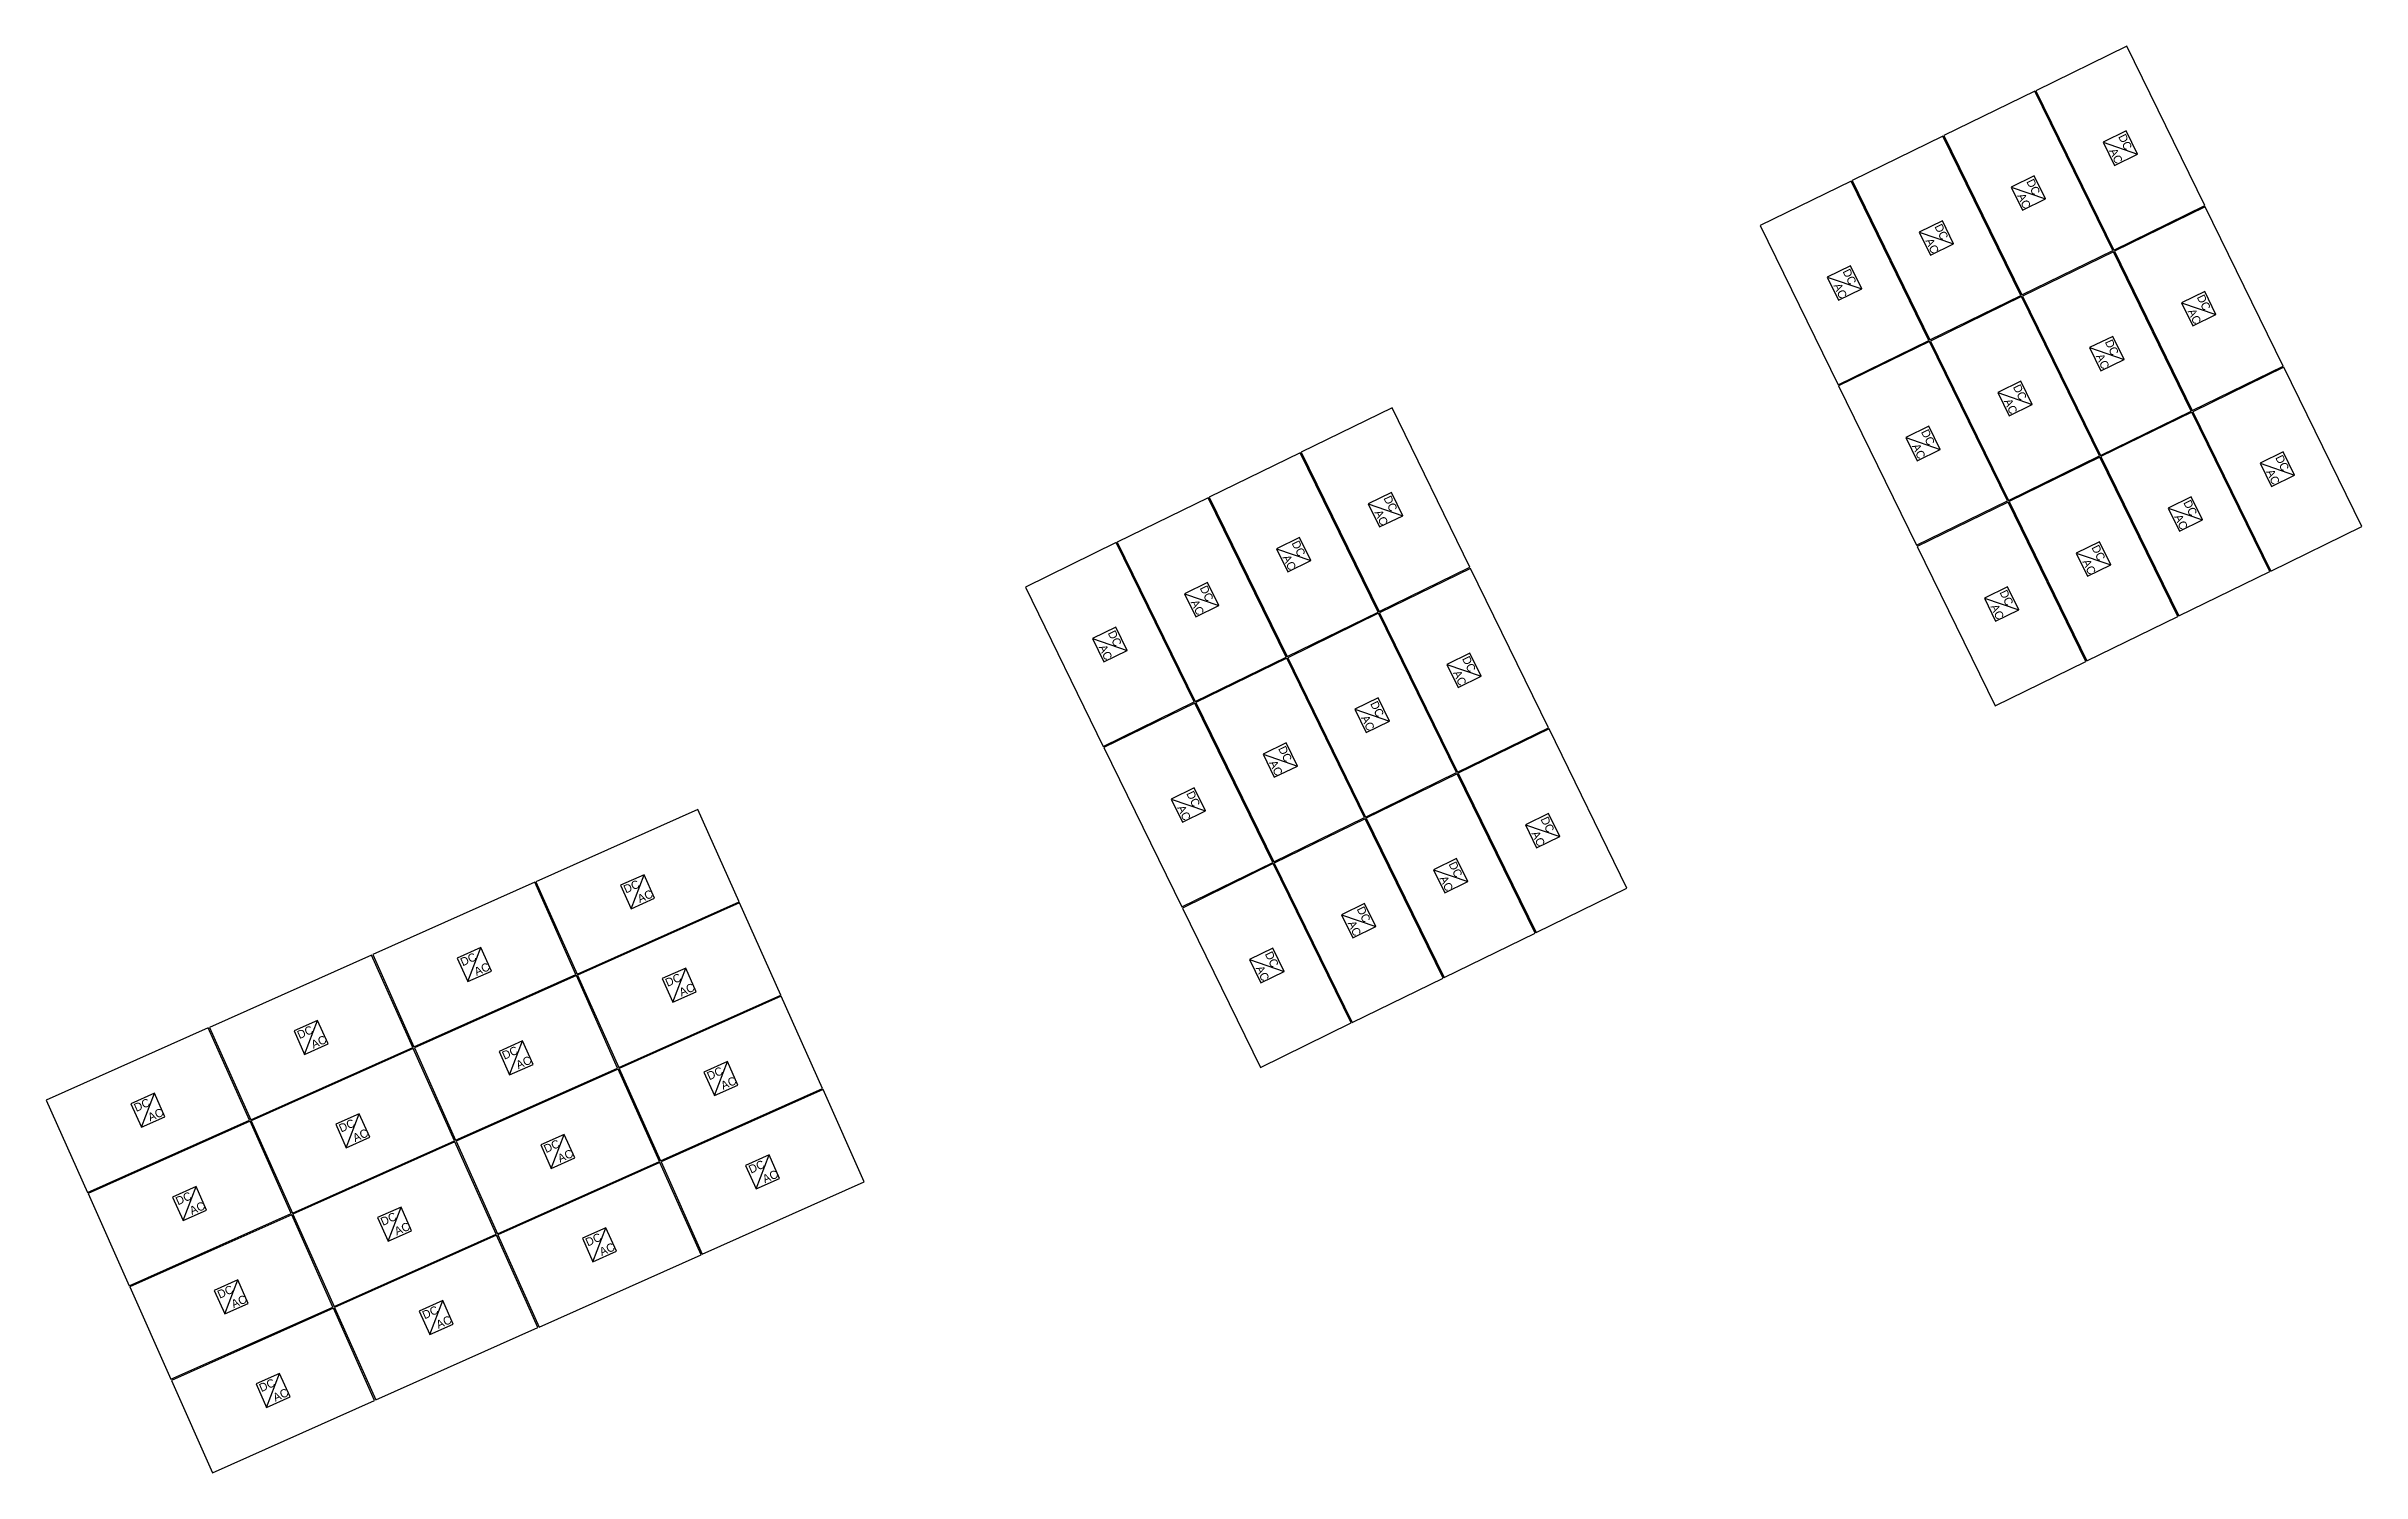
# Model space of a CAD drawing. Header units: feet. Extents: x -460 to -342, y -757 to -712.
# Drawn here: x -415.7 to -341.9, y -757.2 to -711.8 of the extents above; entities that cross this region are included whole.
import ezdxf

# ---------------------------------------------------------------- set-up
doc = ezdxf.new("R2010")
doc.units = ezdxf.units.FT
doc.layers.add('Modules', color=7, linetype='CONTINUOUS')

msp = doc.modelspace()

# ---------------------------------------------------------------- texts
at = {"layer": 'Modules'}
for s, rotation, p in [('AC', -63.94129, (-349.981, -715.105)), ('DC', -63.94129, (-349.691, -714.653)), ('AC', -63.94129, (-352.908, -716.537)), ('DC', -63.94129, (-352.617, -716.084)), ('DC', -63.94129, (-355.544, -717.516)), ('AC', -63.94129, (-355.834, -717.968)), ('DC', -63.94129, (-358.471, -718.947)), ('AC', -63.94129, (-358.761, -719.399)), ('AC', -63.94129, (-347.481, -720.218)), ('DC', -63.94129, (-347.19, -719.766)), ('DC', -63.94129, (-350.117, -721.197)), ('AC', -63.94129, (-350.407, -721.649)), ('DC', -63.94129, (-353.044, -722.628)), ('AC', -63.94129, (-353.334, -723.081)), ('DC', -63.94129, (-355.971, -724.06)), ('AC', -63.94129, (-356.261, -724.512)), ('DC', -63.94129, (-344.69, -724.879)), ('AC', -63.94129, (-344.98, -725.331)), ('DC', -63.94129, (-373.088, -726.172)), ('DC', -63.94129, (-347.617, -726.31)), ('AC', -63.94129, (-373.378, -726.625)), ('AC', -63.94129, (-347.907, -726.762)), ('DC', -63.94129, (-376.015, -727.603)), ('DC', -63.94129, (-350.544, -727.741)), ('AC', -63.94129, (-376.305, -728.056)), ('AC', -63.94129, (-350.834, -728.193)), ('DC', -63.94129, (-378.942, -729.035)), ('DC', -63.94129, (-353.471, -729.172)), ('AC', -63.94129, (-379.232, -729.487)), ('AC', -63.94129, (-353.761, -729.625)), ('DC', -63.94129, (-381.869, -730.466)), ('AC', -63.94129, (-382.159, -730.918)), ('DC', -63.94129, (-370.588, -731.285)), ('AC', -63.94129, (-370.878, -731.737)), ('DC', -63.94129, (-373.515, -732.716)), ('AC', -63.94129, (-373.805, -733.168)), ('DC', -63.94129, (-376.442, -734.147)), ('AC', -63.94129, (-376.732, -734.6)), ('DC', -63.94129, (-379.369, -735.579)), ('AC', -63.94129, (-379.659, -736.031)), ('DC', -63.94129, (-368.088, -736.398)), ('AC', -63.94129, (-368.378, -736.85)), ('DC', -63.94129, (-371.015, -737.829)), ('DC', 24.05293, (-397.209, -738.766)), ('AC', 24.05293, (-396.767, -739.072)), ('AC', -63.94129, (-371.305, -738.281)), ('DC', -63.94129, (-373.942, -739.26)), ('AC', -63.94129, (-374.232, -739.712)), ('DC', 24.05293, (-402.406, -741.086)), ('AC', 24.05293, (-401.964, -741.392)), ('DC', -63.94129, (-376.869, -740.691)), ('DC', 24.05293, (-395.881, -741.742)), ('AC', 24.05293, (-395.439, -742.047)), ('AC', -63.94129, (-377.159, -741.144)), ('DC', 24.05293, (-407.603, -743.406)), ('AC', 24.05293, (-407.161, -743.711)), ('DC', 24.05293, (-401.078, -744.061)), ('AC', 24.05293, (-400.636, -744.367)), ('DC', 24.05293, (-394.553, -744.717)), ('AC', 24.05293, (-394.111, -745.023)), ('DC', 24.05293, (-412.8, -745.725)), ('AC', 24.05293, (-412.358, -746.031)), ('DC', 24.05293, (-406.275, -746.381)), ('AC', 24.05293, (-405.833, -746.687)), ('DC', 24.05293, (-399.75, -747.036)), ('AC', 24.05293, (-399.308, -747.342)), ('DC', 24.05293, (-393.225, -747.692)), ('AC', 24.05293, (-392.783, -747.998)), ('DC', 24.05293, (-411.472, -748.7)), ('AC', 24.05293, (-411.03, -749.006)), ('DC', 24.05293, (-404.947, -749.356)), ('AC', 24.05293, (-404.505, -749.662)), ('DC', 24.05293, (-398.422, -750.012)), ('AC', 24.05293, (-397.98, -750.317)), ('DC', 24.05293, (-410.144, -751.676)), ('AC', 24.05293, (-409.702, -751.981)), ('DC', 24.05293, (-403.619, -752.331)), ('AC', 24.05293, (-403.177, -752.637)), ('DC', 24.05293, (-408.816, -754.651)), ('AC', 24.05293, (-408.374, -754.957))]:
    msp.add_text(s, height=0.2625, rotation=rotation, dxfattribs=at).set_placement(p)

# ---------------------------------------------------------------- linework, layer by layer
at = {"layer": 'Modules', "color": 254}
for p, q in [((-349.414, -711.775), (-352.309, -713.191)), ((-346.932, -716.851), (-349.414, -711.775)), ((-352.341, -713.206), (-355.235, -714.622)), ((-349.859, -718.282), (-352.341, -713.206)), ((-352.309, -713.191), (-349.827, -718.266)), ((-349.432, -714.472), (-350.169, -714.832)), ((-349.072, -715.209), (-349.432, -714.472)), ((-355.268, -714.638), (-358.162, -716.053)), ((-352.786, -719.713), (-355.268, -714.638)), ((-355.235, -714.622), (-352.754, -719.697)), ((-350.169, -714.832), (-349.809, -715.569)), ((-350.169, -714.832), (-349.072, -715.209)), ((-349.809, -715.569), (-349.072, -715.209)), ((-352.359, -715.903), (-353.096, -716.264)), ((-351.999, -716.64), (-352.359, -715.903)), ((-358.195, -716.069), (-361.089, -717.484)), ((-355.713, -721.144), (-358.195, -716.069)), ((-358.162, -716.053), (-355.681, -721.128)), ((-353.096, -716.264), (-352.736, -717)), ((-353.096, -716.264), (-351.999, -716.64)), ((-352.736, -717), (-351.999, -716.64)), ((-355.286, -717.335), (-356.023, -717.695)), ((-354.926, -718.071), (-355.286, -717.335)), ((-349.827, -718.266), (-346.932, -716.851)), ((-346.914, -716.888), (-349.808, -718.303)), ((-344.432, -721.963), (-346.914, -716.888)), ((-361.089, -717.484), (-358.607, -722.56)), ((-356.023, -717.695), (-355.662, -718.432)), ((-356.023, -717.695), (-354.926, -718.071)), ((-355.662, -718.432), (-354.926, -718.071)), ((-358.213, -718.766), (-358.95, -719.126)), ((-357.853, -719.503), (-358.213, -718.766)), ((-352.754, -719.697), (-349.859, -718.282)), ((-349.841, -718.319), (-352.735, -719.735)), ((-347.359, -723.394), (-349.841, -718.319)), ((-349.808, -718.303), (-347.327, -723.379)), ((-358.95, -719.126), (-358.589, -719.863)), ((-358.95, -719.126), (-357.853, -719.503)), ((-358.589, -719.863), (-357.853, -719.503)), ((-346.932, -719.585), (-347.669, -719.945)), ((-346.572, -720.322), (-346.932, -719.585)), ((-355.681, -721.128), (-352.786, -719.713)), ((-352.768, -719.75), (-355.662, -721.166)), ((-350.286, -724.826), (-352.768, -719.75)), ((-352.735, -719.735), (-350.253, -724.81)), ((-347.669, -719.945), (-347.309, -720.682)), ((-347.669, -719.945), (-346.572, -720.322)), ((-347.309, -720.682), (-346.572, -720.322)), ((-349.859, -721.016), (-350.596, -721.376)), ((-349.499, -721.753), (-349.859, -721.016)), ((-358.607, -722.56), (-355.713, -721.144)), ((-355.695, -721.182), (-358.589, -722.597)), ((-353.213, -726.257), (-355.695, -721.182)), ((-355.662, -721.166), (-353.18, -726.241)), ((-350.596, -721.376), (-350.235, -722.113)), ((-350.596, -721.376), (-349.499, -721.753)), ((-350.235, -722.113), (-349.499, -721.753)), ((-352.786, -722.447), (-353.523, -722.808)), ((-352.425, -723.184), (-352.786, -722.447)), ((-347.327, -723.379), (-344.432, -721.963)), ((-344.414, -722.001), (-347.308, -723.416)), ((-341.932, -727.076), (-344.414, -722.001)), ((-372.812, -723.294), (-375.706, -724.71)), ((-370.33, -728.37), (-372.812, -723.294)), ((-358.589, -722.597), (-356.107, -727.672)), ((-353.523, -722.808), (-353.162, -723.544)), ((-353.523, -722.808), (-352.425, -723.184)), ((-353.162, -723.544), (-352.425, -723.184)), ((-355.713, -723.878), (-356.45, -724.239)), ((-355.352, -724.615), (-355.713, -723.878)), ((-350.253, -724.81), (-347.359, -723.394)), ((-347.341, -723.432), (-350.235, -724.847)), ((-344.859, -728.507), (-347.341, -723.432)), ((-347.308, -723.416), (-344.826, -728.491)), ((-375.739, -724.726), (-378.633, -726.141)), ((-373.257, -729.801), (-375.739, -724.726)), ((-375.706, -724.71), (-373.224, -729.785)), ((-356.45, -724.239), (-356.089, -724.976)), ((-356.45, -724.239), (-355.352, -724.615)), ((-356.089, -724.976), (-355.352, -724.615)), ((-344.432, -724.697), (-345.169, -725.058)), ((-344.072, -725.434), (-344.432, -724.697)), ((-353.18, -726.241), (-350.286, -724.826)), ((-350.268, -724.863), (-353.162, -726.279)), ((-347.786, -729.938), (-350.268, -724.863)), ((-350.235, -724.847), (-347.753, -729.923)), ((-345.169, -725.058), (-344.808, -725.795)), ((-345.169, -725.058), (-344.072, -725.434)), ((-344.808, -725.795), (-344.072, -725.434)), ((-378.666, -726.157), (-381.56, -727.572)), ((-376.184, -731.232), (-378.666, -726.157)), ((-378.633, -726.141), (-376.151, -731.216)), ((-372.83, -725.991), (-373.567, -726.351)), ((-372.469, -726.728), (-372.83, -725.991)), ((-356.107, -727.672), (-353.213, -726.257)), ((-353.162, -726.279), (-350.68, -731.354)), ((-347.359, -726.129), (-348.096, -726.489)), ((-346.998, -726.866), (-347.359, -726.129)), ((-373.567, -726.351), (-373.206, -727.088)), ((-373.567, -726.351), (-372.469, -726.728)), ((-373.206, -727.088), (-372.469, -726.728)), ((-353.195, -726.294), (-356.089, -727.71)), ((-350.713, -731.37), (-353.195, -726.294)), ((-348.096, -726.489), (-347.735, -727.226)), ((-348.096, -726.489), (-346.998, -726.866)), ((-347.735, -727.226), (-346.998, -726.866)), ((-381.592, -727.588), (-384.487, -729.003)), ((-379.111, -732.663), (-381.592, -727.588)), ((-381.56, -727.572), (-379.078, -732.648)), ((-375.757, -727.422), (-376.494, -727.783)), ((-375.396, -728.159), (-375.757, -727.422)), ((-356.089, -727.71), (-353.607, -732.785)), ((-350.286, -727.56), (-351.023, -727.92)), ((-349.925, -728.297), (-350.286, -727.56)), ((-344.826, -728.491), (-341.932, -727.076)), ((-376.494, -727.783), (-376.133, -728.519)), ((-376.494, -727.783), (-375.396, -728.159)), ((-376.133, -728.519), (-375.396, -728.159)), ((-373.224, -729.785), (-370.33, -728.37)), ((-370.312, -728.407), (-373.206, -729.822)), ((-367.83, -733.482), (-370.312, -728.407)), ((-351.023, -727.92), (-350.662, -728.657)), ((-351.023, -727.92), (-349.925, -728.297)), ((-350.662, -728.657), (-349.925, -728.297)), ((-384.487, -729.003), (-382.005, -734.079)), ((-378.684, -728.854), (-379.42, -729.214)), ((-379.42, -729.214), (-379.06, -729.951)), ((-379.42, -729.214), (-378.323, -729.59)), ((-378.323, -729.59), (-378.684, -728.854)), ((-353.213, -728.991), (-353.949, -729.352)), ((-352.852, -729.728), (-353.213, -728.991)), ((-347.753, -729.923), (-344.859, -728.507)), ((-379.06, -729.951), (-378.323, -729.59)), ((-376.151, -731.216), (-373.257, -729.801)), ((-373.238, -729.838), (-376.133, -731.254)), ((-370.757, -734.914), (-373.238, -729.838)), ((-373.206, -729.822), (-370.724, -734.898)), ((-353.949, -729.352), (-353.589, -730.088)), ((-353.949, -729.352), (-352.852, -729.728)), ((-353.589, -730.088), (-352.852, -729.728)), ((-350.68, -731.354), (-347.786, -729.938)), ((-381.61, -730.285), (-382.347, -730.645)), ((-382.347, -730.645), (-381.987, -731.382)), ((-382.347, -730.645), (-381.25, -731.022)), ((-381.25, -731.022), (-381.61, -730.285)), ((-381.987, -731.382), (-381.25, -731.022)), ((-379.078, -732.648), (-376.184, -731.232)), ((-376.165, -731.27), (-379.06, -732.685)), ((-373.684, -736.345), (-376.165, -731.27)), ((-376.133, -731.254), (-373.651, -736.329)), ((-370.33, -731.104), (-371.066, -731.464)), ((-369.969, -731.841), (-370.33, -731.104)), ((-353.607, -732.785), (-350.713, -731.37)), ((-371.066, -731.464), (-370.706, -732.201)), ((-371.066, -731.464), (-369.969, -731.841)), ((-370.706, -732.201), (-369.969, -731.841)), ((-382.005, -734.079), (-379.111, -732.663)), ((-379.092, -732.701), (-381.987, -734.116)), ((-376.61, -737.776), (-379.092, -732.701)), ((-379.06, -732.685), (-376.578, -737.76)), ((-373.257, -732.535), (-373.993, -732.895)), ((-373.993, -732.895), (-373.633, -733.632)), ((-373.993, -732.895), (-372.896, -733.272)), ((-372.896, -733.272), (-373.257, -732.535)), ((-373.633, -733.632), (-372.896, -733.272)), ((-370.724, -734.898), (-367.83, -733.482)), ((-367.811, -733.52), (-370.706, -734.935)), ((-365.33, -738.595), (-367.811, -733.52)), ((-381.987, -734.116), (-379.505, -739.192)), ((-376.183, -733.966), (-376.92, -734.327)), ((-376.92, -734.327), (-376.56, -735.063)), ((-376.92, -734.327), (-375.823, -734.703)), ((-375.823, -734.703), (-376.183, -733.966)), ((-376.56, -735.063), (-375.823, -734.703)), ((-373.651, -736.329), (-370.757, -734.914)), ((-370.738, -734.951), (-373.633, -736.366)), ((-368.257, -740.026), (-370.738, -734.951)), ((-370.706, -734.935), (-368.224, -740.01)), ((-379.11, -735.398), (-379.847, -735.758)), ((-379.847, -735.758), (-379.487, -736.495)), ((-379.847, -735.758), (-378.75, -736.134)), ((-378.75, -736.134), (-379.11, -735.398)), ((-394.916, -736.087), (-400.075, -738.389)), ((-393.603, -739.029), (-394.916, -736.087)), ((-379.487, -736.495), (-378.75, -736.134)), ((-376.578, -737.76), (-373.684, -736.345)), ((-373.665, -736.382), (-376.56, -737.798)), ((-371.183, -741.458), (-373.665, -736.382)), ((-373.633, -736.366), (-371.151, -741.442)), ((-367.83, -736.217), (-368.566, -736.577)), ((-368.566, -736.577), (-368.206, -737.314)), ((-368.566, -736.577), (-367.469, -736.953)), ((-367.469, -736.953), (-367.83, -736.217)), ((-368.206, -737.314), (-367.469, -736.953)), ((-379.505, -739.192), (-376.61, -737.776)), ((-376.592, -737.814), (-379.487, -739.229)), ((-374.11, -742.889), (-376.592, -737.814)), ((-376.56, -737.798), (-374.078, -742.873)), ((-370.756, -737.648), (-371.493, -738.008)), ((-371.493, -738.008), (-371.133, -738.745)), ((-371.493, -738.008), (-370.396, -738.385)), ((-370.396, -738.385), (-370.756, -737.648)), ((-400.113, -738.406), (-405.272, -740.709)), ((-398.8, -741.349), (-400.113, -738.406)), ((-400.075, -738.389), (-398.762, -741.332)), ((-396.631, -738.167), (-397.38, -738.502)), ((-397.38, -738.502), (-397.046, -739.251)), ((-397.046, -739.251), (-396.631, -738.167)), ((-396.297, -738.916), (-396.631, -738.167)), ((-371.133, -738.745), (-370.396, -738.385)), ((-368.224, -740.01), (-365.33, -738.595)), ((-398.762, -741.332), (-393.603, -739.029)), ((-393.588, -739.062), (-398.747, -741.365)), ((-397.046, -739.251), (-396.297, -738.916)), ((-392.275, -742.004), (-393.588, -739.062)), ((-379.487, -739.229), (-377.005, -744.304)), ((-373.683, -739.079), (-374.42, -739.439)), ((-374.42, -739.439), (-374.06, -740.176)), ((-374.42, -739.439), (-373.323, -739.816)), ((-373.323, -739.816), (-373.683, -739.079)), ((-374.06, -740.176), (-373.323, -739.816)), ((-371.151, -741.442), (-368.257, -740.026)), ((-405.31, -740.726), (-410.469, -743.029)), ((-403.997, -743.668), (-405.31, -740.726)), ((-405.272, -740.709), (-403.959, -743.651)), ((-401.829, -740.487), (-402.578, -740.821)), ((-402.578, -740.821), (-402.243, -741.57)), ((-402.243, -741.57), (-401.829, -740.487)), ((-401.494, -741.236), (-401.829, -740.487)), ((-376.61, -740.51), (-377.347, -740.871)), ((-377.347, -740.871), (-376.987, -741.607)), ((-377.347, -740.871), (-376.25, -741.247)), ((-376.25, -741.247), (-376.61, -740.51)), ((-403.959, -743.651), (-398.8, -741.349)), ((-398.785, -741.382), (-403.944, -743.684)), ((-402.243, -741.57), (-401.494, -741.236)), ((-397.472, -744.324), (-398.785, -741.382)), ((-398.747, -741.365), (-397.434, -744.307)), ((-395.304, -741.143), (-396.053, -741.477)), ((-396.053, -741.477), (-395.718, -742.226)), ((-395.718, -742.226), (-395.304, -741.143)), ((-394.969, -741.892), (-395.304, -741.143)), ((-376.987, -741.607), (-376.25, -741.247)), ((-374.078, -742.873), (-371.183, -741.458)), ((-397.434, -744.307), (-392.275, -742.004)), ((-392.26, -742.037), (-397.419, -744.34)), ((-395.718, -742.226), (-394.969, -741.892)), ((-390.947, -744.979), (-392.26, -742.037)), ((-410.507, -743.046), (-415.666, -745.348)), ((-409.194, -745.988), (-410.507, -743.046)), ((-410.469, -743.029), (-409.156, -745.971)), ((-407.026, -742.807), (-407.775, -743.141)), ((-407.775, -743.141), (-407.44, -743.89)), ((-407.44, -743.89), (-407.026, -742.807)), ((-406.691, -743.556), (-407.026, -742.807)), ((-377.005, -744.304), (-374.11, -742.889)), ((-409.156, -745.971), (-403.997, -743.668)), ((-403.982, -743.701), (-409.141, -746.004)), ((-407.44, -743.89), (-406.691, -743.556)), ((-402.669, -746.643), (-403.982, -743.701)), ((-403.944, -743.684), (-402.631, -746.626)), ((-400.501, -743.462), (-401.25, -743.797)), ((-401.25, -743.797), (-400.915, -744.546)), ((-400.915, -744.546), (-400.501, -743.462)), ((-400.166, -744.211), (-400.501, -743.462)), ((-402.631, -746.626), (-397.472, -744.324)), ((-397.457, -744.357), (-402.616, -746.659)), ((-400.915, -744.546), (-400.166, -744.211)), ((-396.144, -747.299), (-397.457, -744.357)), ((-397.419, -744.34), (-396.106, -747.282)), ((-393.976, -744.118), (-394.725, -744.452)), ((-394.725, -744.452), (-394.39, -745.201)), ((-394.39, -745.201), (-393.976, -744.118)), ((-393.641, -744.867), (-393.976, -744.118)), ((-415.666, -745.348), (-414.353, -748.291)), ((-412.223, -745.126), (-412.972, -745.461)), ((-412.637, -746.21), (-412.223, -745.126)), ((-411.888, -745.875), (-412.223, -745.126)), ((-396.106, -747.282), (-390.947, -744.979)), ((-390.932, -745.012), (-396.091, -747.315)), ((-394.39, -745.201), (-393.641, -744.867)), ((-389.619, -747.955), (-390.932, -745.012)), ((-414.353, -748.291), (-409.194, -745.988)), ((-409.179, -746.021), (-414.338, -748.323)), ((-412.972, -745.461), (-412.637, -746.21)), ((-412.637, -746.21), (-411.888, -745.875)), ((-407.866, -748.963), (-409.179, -746.021)), ((-409.141, -746.004), (-407.828, -748.946)), ((-405.698, -745.782), (-406.447, -746.116)), ((-406.447, -746.116), (-406.112, -746.865)), ((-406.112, -746.865), (-405.698, -745.782)), ((-405.363, -746.531), (-405.698, -745.782)), ((-407.828, -748.946), (-402.669, -746.643)), ((-402.654, -746.676), (-407.813, -748.979)), ((-406.112, -746.865), (-405.363, -746.531)), ((-401.341, -749.619), (-402.654, -746.676)), ((-402.616, -746.659), (-401.303, -749.602)), ((-399.173, -746.438), (-399.922, -746.772)), ((-399.922, -746.772), (-399.587, -747.521)), ((-399.587, -747.521), (-399.173, -746.438)), ((-398.838, -747.187), (-399.173, -746.438)), ((-401.303, -749.602), (-396.144, -747.299)), ((-396.129, -747.332), (-401.288, -749.635)), ((-399.587, -747.521), (-398.838, -747.187)), ((-394.816, -750.274), (-396.129, -747.332)), ((-396.091, -747.315), (-394.778, -750.257)), ((-392.648, -747.093), (-393.397, -747.427)), ((-393.397, -747.427), (-393.062, -748.176)), ((-393.062, -748.176), (-392.648, -747.093)), ((-392.313, -747.842), (-392.648, -747.093)), ((-414.338, -748.323), (-413.025, -751.266)), ((-410.895, -748.102), (-411.644, -748.436)), ((-411.31, -749.185), (-410.895, -748.102)), ((-410.561, -748.851), (-410.895, -748.102)), ((-394.778, -750.257), (-389.619, -747.955)), ((-393.062, -748.176), (-392.313, -747.842)), ((-413.025, -751.266), (-407.866, -748.963)), ((-407.851, -748.996), (-413.01, -751.299)), ((-411.644, -748.436), (-411.31, -749.185)), ((-411.31, -749.185), (-410.561, -748.851)), ((-406.538, -751.938), (-407.851, -748.996)), ((-407.813, -748.979), (-406.5, -751.921)), ((-404.37, -748.757), (-405.119, -749.091)), ((-405.119, -749.091), (-404.784, -749.84)), ((-404.784, -749.84), (-404.37, -748.757)), ((-404.036, -749.506), (-404.37, -748.757)), ((-406.5, -751.921), (-401.341, -749.619)), ((-401.326, -749.652), (-406.485, -751.954)), ((-404.784, -749.84), (-404.036, -749.506)), ((-400.013, -752.594), (-401.326, -749.652)), ((-401.288, -749.635), (-399.975, -752.577)), ((-397.845, -749.413), (-398.594, -749.747)), ((-398.594, -749.747), (-398.259, -750.496)), ((-398.259, -750.496), (-397.845, -749.413)), ((-397.51, -750.162), (-397.845, -749.413)), ((-399.975, -752.577), (-394.816, -750.274)), ((-398.259, -750.496), (-397.51, -750.162)), ((-413.01, -751.299), (-411.697, -754.241)), ((-409.567, -751.077), (-410.316, -751.411)), ((-409.982, -752.16), (-409.567, -751.077)), ((-409.233, -751.826), (-409.567, -751.077)), ((-411.697, -754.241), (-406.538, -751.938)), ((-406.523, -751.971), (-411.682, -754.274)), ((-410.316, -751.411), (-409.982, -752.16)), ((-409.982, -752.16), (-409.233, -751.826)), ((-405.21, -754.913), (-406.523, -751.971)), ((-406.485, -751.954), (-405.172, -754.896)), ((-403.042, -751.732), (-403.791, -752.067)), ((-403.791, -752.067), (-403.457, -752.816)), ((-403.457, -752.816), (-403.042, -751.732)), ((-402.708, -752.481), (-403.042, -751.732)), ((-405.172, -754.896), (-400.013, -752.594)), ((-403.457, -752.816), (-402.708, -752.481)), ((-411.682, -754.274), (-410.369, -757.216)), ((-408.239, -754.052), (-408.988, -754.386)), ((-408.654, -755.135), (-408.239, -754.052)), ((-407.905, -754.801), (-408.239, -754.052)), ((-410.369, -757.216), (-405.21, -754.913)), ((-408.988, -754.386), (-408.654, -755.135)), ((-408.654, -755.135), (-407.905, -754.801))]:
    msp.add_line(p, q, dxfattribs=at)

msp.set_redraw_order([(e.dxf.handle, doc.entitydb.next_handle()) for e in msp.query("TEXT MTEXT ATTDEF DIMENSION ARC_DIMENSION")])  # texts and dimensions are drawn at this point

doc.saveas('drawing.dxf')
